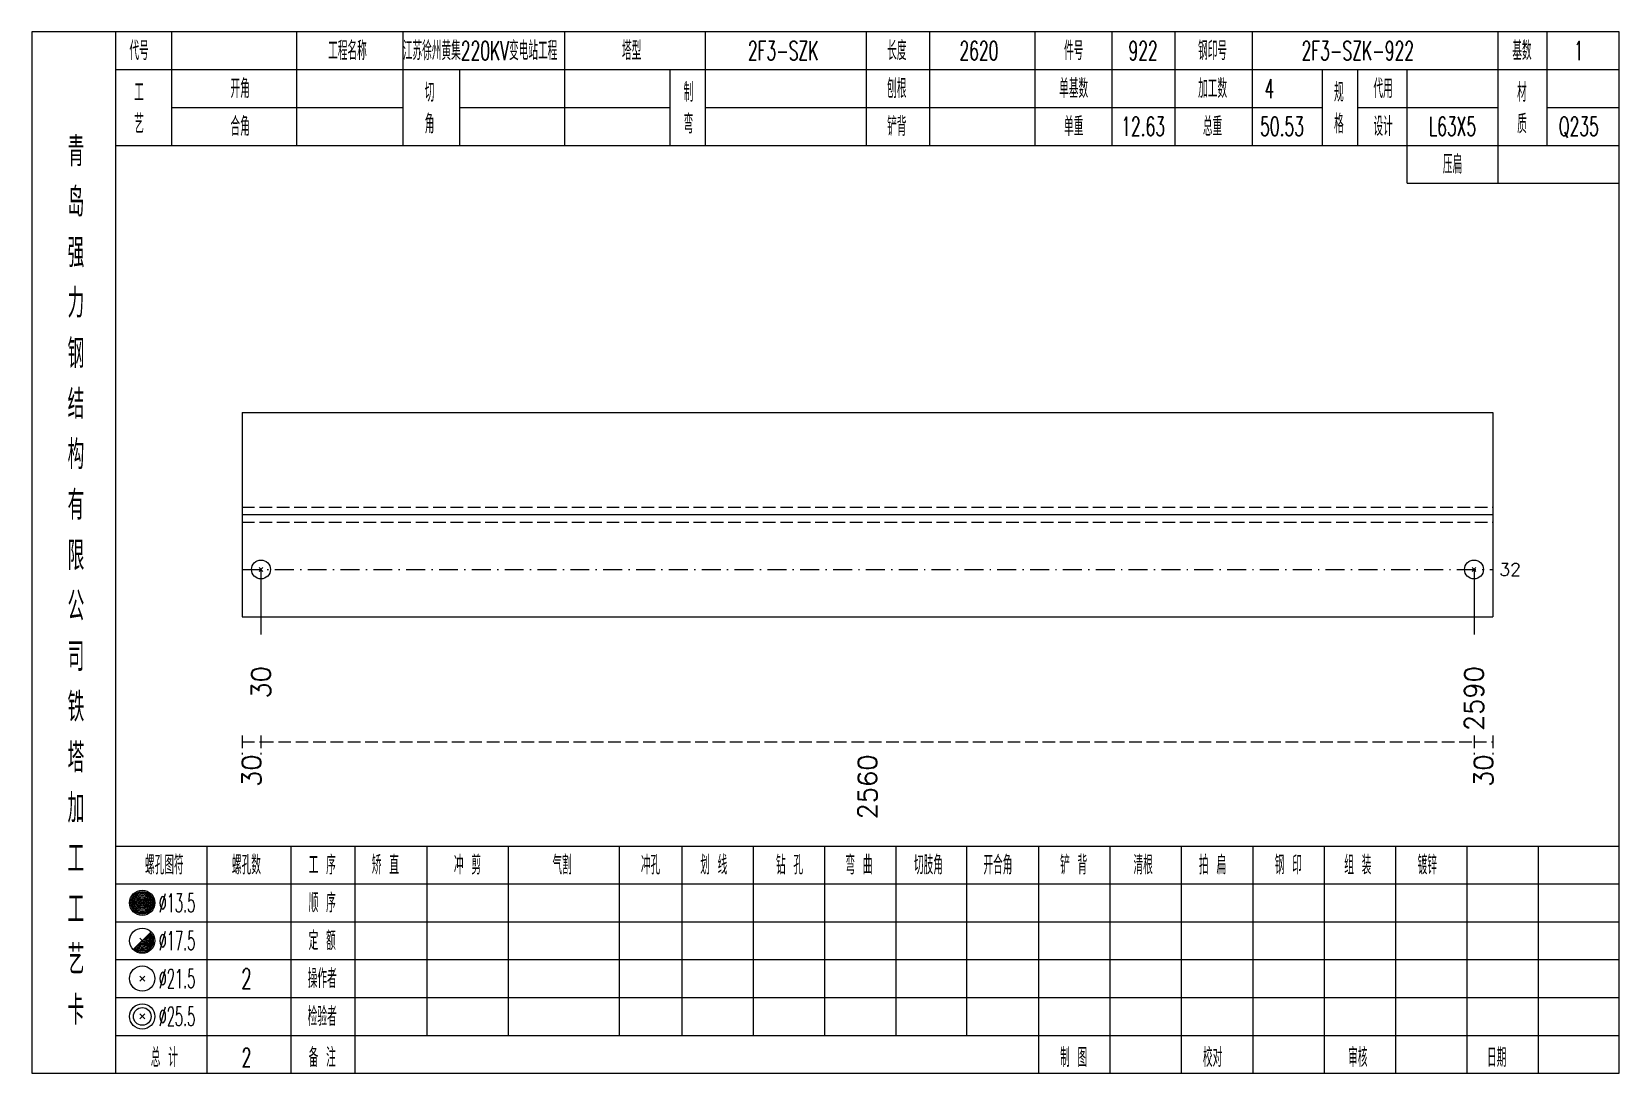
# Model space of a CAD drawing. Extents: x 0 to 4623, y -1159 to 4890.
# Drawn here: x 311.4 to 562.8, y 675 to 840 of the extents above; entities that cross this region are included whole.
import ezdxf
from ezdxf.enums import TextEntityAlignment as Align

# ---------------------------------------------------------------- set-up
doc = ezdxf.new("R2010")
doc.units = 0
doc.header["$MEASUREMENT"] = 0
doc.linetypes.add('一点画线', pattern=[5.2, 3, -1, 0.2, -1])
doc.linetypes.add('虚线', pattern=[2.75, 2, -0.75])
doc.layers.get('0').update_dxf_attribs({"linetype": 'CONTINUOUS', "lineweight": 25})
for name, color, linetype, lineweight in [('1', 7, 'CONTINUOUS', 25), ('4', 7, 'CONTINUOUS', 25), ('5', 7, 'CONTINUOUS', 25)]:
    doc.layers.add(name, color=color, linetype=linetype, lineweight=lineweight)
doc.styles.get("Standard").update_dxf_attribs({"font": 'simplex.shx', "width": 0.7, "height": 3, "bigfont": 'gbhzfs.shx'})

msp = doc.modelspace()

# ---------------------------------------------------------------- texts
at = {"color": 7, "linetype": 'Continuous', "lineweight": 13}
msp.add_text('32', height=2, dxfattribs=at).set_placement((543.8, 754.81), align=Align.MIDDLE_LEFT)
at = {"color": 8, "linetype": 'Continuous', "lineweight": 9}
for s, p in [('30', (346.2, 725.5)), ('2560', (443.75, 725.5)), ('30', (541.3, 725.5))]:
    msp.add_text(s, height=3, rotation=90, dxfattribs=at).set_placement(p, align=Align.MIDDLE_RIGHT)
at = {"layer": '1', "color": 7, "linetype": 'Continuous', "lineweight": 13}
for s, p in [('30', (347.7, 739.5)), ('2590', (539.8, 739.5))]:
    msp.add_text(s, height=3, rotation=90, dxfattribs=at).set_placement(p, align=Align.MIDDLE_RIGHT)
at = {"layer": '4', "color": 1, "linetype": 'Continuous', "lineweight": 13}
for s, height, width, p in [('代号', 3, 0.6, (328.4, 837)), ('工程名称', 3, 0.6, (361.4, 837)), ('江苏徐州黄集220KV变电站工程', 3, 0.6, (382.4, 837)), ('塔型', 3, 0.6, (406.4, 837)), ('2F3-SZK', 3, 0.6, (430.4, 837)), ('长度', 3, 0.6, (448.4, 837)), ('2620', 3, 0.6, (461.4, 837)), ('件号', 3, 0.6, (476.4, 837)), ('922', 3, 0.6, (487.4, 837)), ('钢印号', 3, 0.6, (498.4, 837)), ('2F3-SZK-922', 3, 0.6, (521.4, 837)), ('基数', 3, 0.6, (547.4, 837)), ('1', 3, 0.6, (556.4, 837)), ('开角', 3, 0.6, (344.4, 831)), ('制', 3, 0.6, (415.4, 830.4)), ('刨根', 3, 0.6, (448.4, 831)), ('单基数', 3, 0.6, (476.4, 831)), ('加工数', 3, 0.6, (498.4, 831)), ('4', 3, 0.6, (507.4, 831)), ('规', 3, 0.6, (518.4, 830.4)), ('代用', 3, 0.6, (525.4, 831)), ('材', 3, 0.6, (547.4, 830.4)), ('工', 3, 0.6, (328.4, 830.4)), ('切', 3, 0.6, (374.4, 830.4)), ('艺', 3, 0.6, (328.4, 825.4)), ('角', 3, 0.6, (374.4, 825.4)), ('弯', 3, 0.6, (415.4, 825.4)), ('格', 3, 0.6, (518.4, 825.4)), ('质', 3, 0.6, (547.4, 825.4)), ('合角', 3, 0.6, (344.4, 825)), ('铲背', 3, 0.6, (448.4, 825)), ('单重', 3, 0.6, (476.4, 825)), ('12.63', 3, 0.6, (487.4, 825)), ('总重', 3, 0.6, (498.4, 825)), ('50.53', 3, 0.6, (509.4, 825)), ('设计', 3, 0.6, (525.4, 825)), ('L63X5', 3, 0.6, (536.4, 825)), ('Q235', 3, 0.6, (556.4, 825)), ('青', 4.6, 0.8, (318.4, 821)), ('压扁', 3, 0.6, (536.4, 819)), ('岛', 4.6, 0.8, (318.4, 813)), ('强', 4.6, 0.8, (318.4, 805)), ('力', 4.6, 0.8, (318.4, 797)), ('钢', 4.6, 0.8, (318.4, 789)), ('结', 4.6, 0.8, (318.4, 781)), ('构', 4.6, 0.8, (318.4, 773)), ('有', 4.6, 0.8, (318.4, 765)), ('限', 4.6, 0.8, (318.4, 757)), ('公', 4.6, 0.8, (318.4, 749)), ('司', 4.6, 0.8, (318.4, 741)), ('铁', 4.6, 0.8, (318.4, 733)), ('塔', 4.6, 0.8, (318.4, 725)), ('加', 4.6, 0.8, (318.4, 717)), ('工', 4.6, 0.8, (318.4, 709)), ('螺孔图符', 3, 0.6, (332.4, 708)), ('螺孔数', 3, 0.6, (345.4, 708)), ('工 序', 3, 0.6, (357.4, 708)), ('矫 直', 3, 0.6, (367.4, 708)), ('冲 剪', 3, 0.6, (380.4, 708)), ('气割', 3, 0.6, (395.4, 708)), ('冲孔', 3, 0.6, (409.4, 708)), ('划 线', 3, 0.6, (419.4, 708)), ('钻 孔', 3, 0.6, (431.4, 708)), ('弯 曲', 3, 0.6, (442.4, 708)), ('切肢角', 3, 0.6, (453.4, 708)), ('开合角', 3, 0.6, (464.4, 708)), ('铲 背', 3, 0.6, (476.4, 708)), ('清根', 3, 0.6, (487.4, 708)), ('拍 扁', 3, 0.6, (498.4, 708)), ('钢 印', 3, 0.6, (510.4, 708)), ('组 装', 3, 0.6, (521.4, 708)), ('镀锌', 3, 0.6, (532.4, 708)), ('工', 4.6, 0.8, (318.4, 701)), ('%%C13.5', 3, 0.5, (334.4, 702)), ('顺 序', 3, 0.6, (357.4, 702)), ('%%C17.5', 3, 0.5, (334.4, 696)), ('定 额', 3, 0.6, (357.4, 696)), ('艺', 4.6, 0.8, (318.4, 693)), ('%%C21.5', 3, 0.5, (334.4, 690)), ('2', 3.2, 0.6, (345.4, 690)), ('操作者', 3, 0.6, (357.4, 690)), ('卡', 4.6, 0.8, (318.4, 685)), ('%%C25.5', 3, 0.5, (334.4, 684)), ('检验者', 3, 0.6, (357.4, 684)), ('总 计', 3, 0.6, (332.4, 677.5)), ('2', 3, 0.6, (345.4, 677.5)), ('备 注', 3, 0.6, (357.4, 677.5)), ('制 图', 3, 0.6, (476.4, 677.5)), ('校对', 3, 0.6, (498.4, 677.5)), ('审核', 3, 0.6, (521.4, 677.5)), ('日期', 3, 0.6, (543.4, 677.5))]:
    msp.add_text(s, height=height, dxfattribs=dict(at, width=width)).set_placement(p, align=Align.MIDDLE_CENTER)

# ---------------------------------------------------------------- blocks, each defined once
blk = doc.blocks.new('孔21.5')
at = {"layer": '5', "color": 7, "linetype": 'Continuous', "lineweight": 13}
for p, q in [((-0.2, -0.2), (0.2, 0.2)), ((-0.2, 0.2), (0.2, -0.2))]:
    blk.add_line(p, q, dxfattribs=at)
blk.add_circle((0, 0), 1, dxfattribs=at)

# ---------------------------------------------------------------- linework, layer by layer
at = {"color": 7, "linetype": 'Continuous', "lineweight": 18}
for p, q in [((344.7, 779.69), (344.7, 747.31)), ((344.7, 779.69), (542.8, 779.69)), ((542.8, 779.69), (542.8, 747.31)), ((344.7, 763.5), (542.8, 763.5))]:
    msp.add_line(p, q, dxfattribs=at)
at = {"color": 1, "linetype": '虚线', "lineweight": 18}
for p, q in [((344.7, 764.69), (542.8, 764.69)), ((344.7, 762.31), (542.8, 762.31))]:
    msp.add_line(p, q, dxfattribs=at)
at = {"color": 3, "linetype": '一点画线', "lineweight": 13}
msp.add_line((344.7, 754.81), (542.8, 754.81), dxfattribs=at)
at = {"color": 7, "linetype": 'Continuous', "lineweight": 13}
for p, q in [((347.7, 754.81), (347.7, 744.5)), ((539.8, 754.81), (539.8, 744.5))]:
    msp.add_line(p, q, dxfattribs=at)
at = {"color": 8, "linetype": '虚线', "lineweight": 9}
for p, q in [((344.7, 728.5), (344.7, 725.5)), ((344.7, 727.5), (347.7, 727.5)), ((347.7, 728.5), (347.7, 725.5)), ((347.7, 728.5), (347.7, 725.5)), ((347.7, 727.5), (539.8, 727.5)), ((539.8, 728.5), (539.8, 725.5)), ((539.8, 728.5), (539.8, 725.5)), ((539.8, 727.5), (542.8, 727.5)), ((542.8, 728.5), (542.8, 725.5))]:
    msp.add_line(p, q, dxfattribs=at)
at = {"layer": '1', "color": 7, "linetype": 'Continuous', "lineweight": 18}
msp.add_line((344.7, 747.31), (542.8, 747.31), dxfattribs=at)
at = {"layer": '4', "color": 1, "linetype": 'Continuous', "lineweight": 18}
for p, q in [((324.7, 675), (324.7, 840)), ((333.6, 822), (333.6, 840)), ((353.4, 822), (353.4, 840)), ((370.2, 822), (370.2, 840)), ((395.8, 822), (395.8, 840)), ((418.1, 822), (418.1, 840)), ((443.6, 822), (443.6, 840)), ((453.6, 822), (453.6, 840)), ((470.3, 822), (470.3, 840)), ((482.5, 822), (482.5, 840)), ((492.5, 822), (492.5, 840)), ((504.7, 822), (504.7, 840)), ((543.6, 816), (543.6, 840)), ((551.4, 822), (551.4, 840)), ((324.7, 834), (562.8, 834)), ((379.2, 822), (379.2, 834)), ((412.5, 822), (412.5, 834)), ((515.8, 822), (515.8, 834)), ((521.4, 822), (521.4, 834)), ((529.2, 816), (529.2, 834)), ((333.6, 828), (370.2, 828)), ((379.2, 828), (412.5, 828)), ((418.1, 828), (515.8, 828)), ((521.4, 828), (543.6, 828)), ((551.4, 828), (562.8, 828)), ((324.7, 822), (562.8, 822)), ((529.2, 816), (562.8, 816)), ((324.7, 711), (562.8, 711)), ((339.2, 675), (339.2, 711)), ((352.5, 675), (352.5, 711)), ((362.6, 675), (362.6, 711)), ((374, 681), (374, 711)), ((386.9, 681), (386.9, 711)), ((404.5, 681), (404.5, 711)), ((414.4, 681), (414.4, 711)), ((425.7, 681), (425.7, 711)), ((437, 681), (437, 711)), ((448.3, 681), (448.3, 711)), ((459.5, 681), (459.5, 711)), ((470.9, 681), (470.9, 711)), ((482.2, 681), (482.2, 711)), ((493.5, 681), (493.5, 711)), ((504.8, 681), (504.8, 711)), ((516.1, 681), (516.1, 711)), ((527.4, 681), (527.4, 711)), ((538.7, 681), (538.7, 711)), ((550, 681), (550, 711)), ((324.7, 705), (562.8, 705)), ((324.7, 699), (562.8, 699)), ((324.7, 693), (562.8, 693)), ((324.7, 687), (562.8, 687)), ((324.7, 681), (562.8, 681)), ((470.9, 675), (470.9, 681)), ((482.2, 675), (482.2, 681)), ((493.5, 675), (493.5, 681)), ((504.8, 675), (504.8, 681)), ((516.1, 675), (516.1, 681)), ((527.4, 675), (527.4, 681)), ((538.7, 675), (538.7, 681)), ((550, 675), (550, 681))]:
    msp.add_line(p, q, dxfattribs=at)
at = {"layer": '4', "color": 7, "linetype": 'Continuous', "lineweight": 13}
for p, q in [((328.7, 701.8), (329.1, 702.2)), ((329.1, 701.8), (328.7, 702.2)), ((327.486, 694.586), (330.314, 697.414)), ((328.5, 696.4), (329.3, 695.6)), ((328.5, 689.6), (329.3, 690.4)), ((328.5, 690.4), (329.3, 689.6)), ((328.5, 683.6), (329.3, 684.4)), ((328.5, 684.4), (329.3, 683.6))]:
    msp.add_line(p, q, dxfattribs=at)
at = {"layer": '4', "color": 1, "linetype": 'Continuous', "lineweight": 18}
msp.add_lwpolyline([(311.4, 840), (311.4, 675), (562.8, 675), (562.8, 840)], close=True, dxfattribs=at)
at = {"layer": '4', "color": 7, "linetype": 'Continuous', "lineweight": 13}
for centre, radius in [((328.9, 702), 2), ((328.9, 702), 1.8), ((328.9, 702), 1.6), ((328.9, 702), 1.4), ((328.9, 702), 1.2), ((328.9, 702), 1), ((328.9, 702), 0.8), ((328.9, 702), 0.6), ((328.9, 702), 0.4), ((328.9, 702), 0.2), ((328.9, 696), 2), ((328.9, 690), 2), ((328.9, 684), 2), ((328.9, 684), 1.4)]:
    msp.add_circle(centre, radius, dxfattribs=at)
for radius in [1.8, 1.6, 1.4, 1.2, 1, 0.8, 0.6, 0.4, 0.2]:
    msp.add_arc((328.9, 696), radius, 225, 45, dxfattribs=at)

# ---------------------------------------------------------------- block references
at = {"layer": '1', "color": 7, "linetype": 'Continuous', "lineweight": 13, "xscale": 1.5, "yscale": 1.5, "zscale": 1.5}
for p in [(347.7, 754.81), (539.8, 754.81)]:
    msp.add_blockref('孔21.5', p, dxfattribs=at)

msp.set_redraw_order([(e.dxf.handle, doc.entitydb.next_handle()) for e in msp.query("TEXT MTEXT ATTDEF DIMENSION ARC_DIMENSION")])  # texts and dimensions are drawn at this point

doc.saveas('drawing.dxf')
